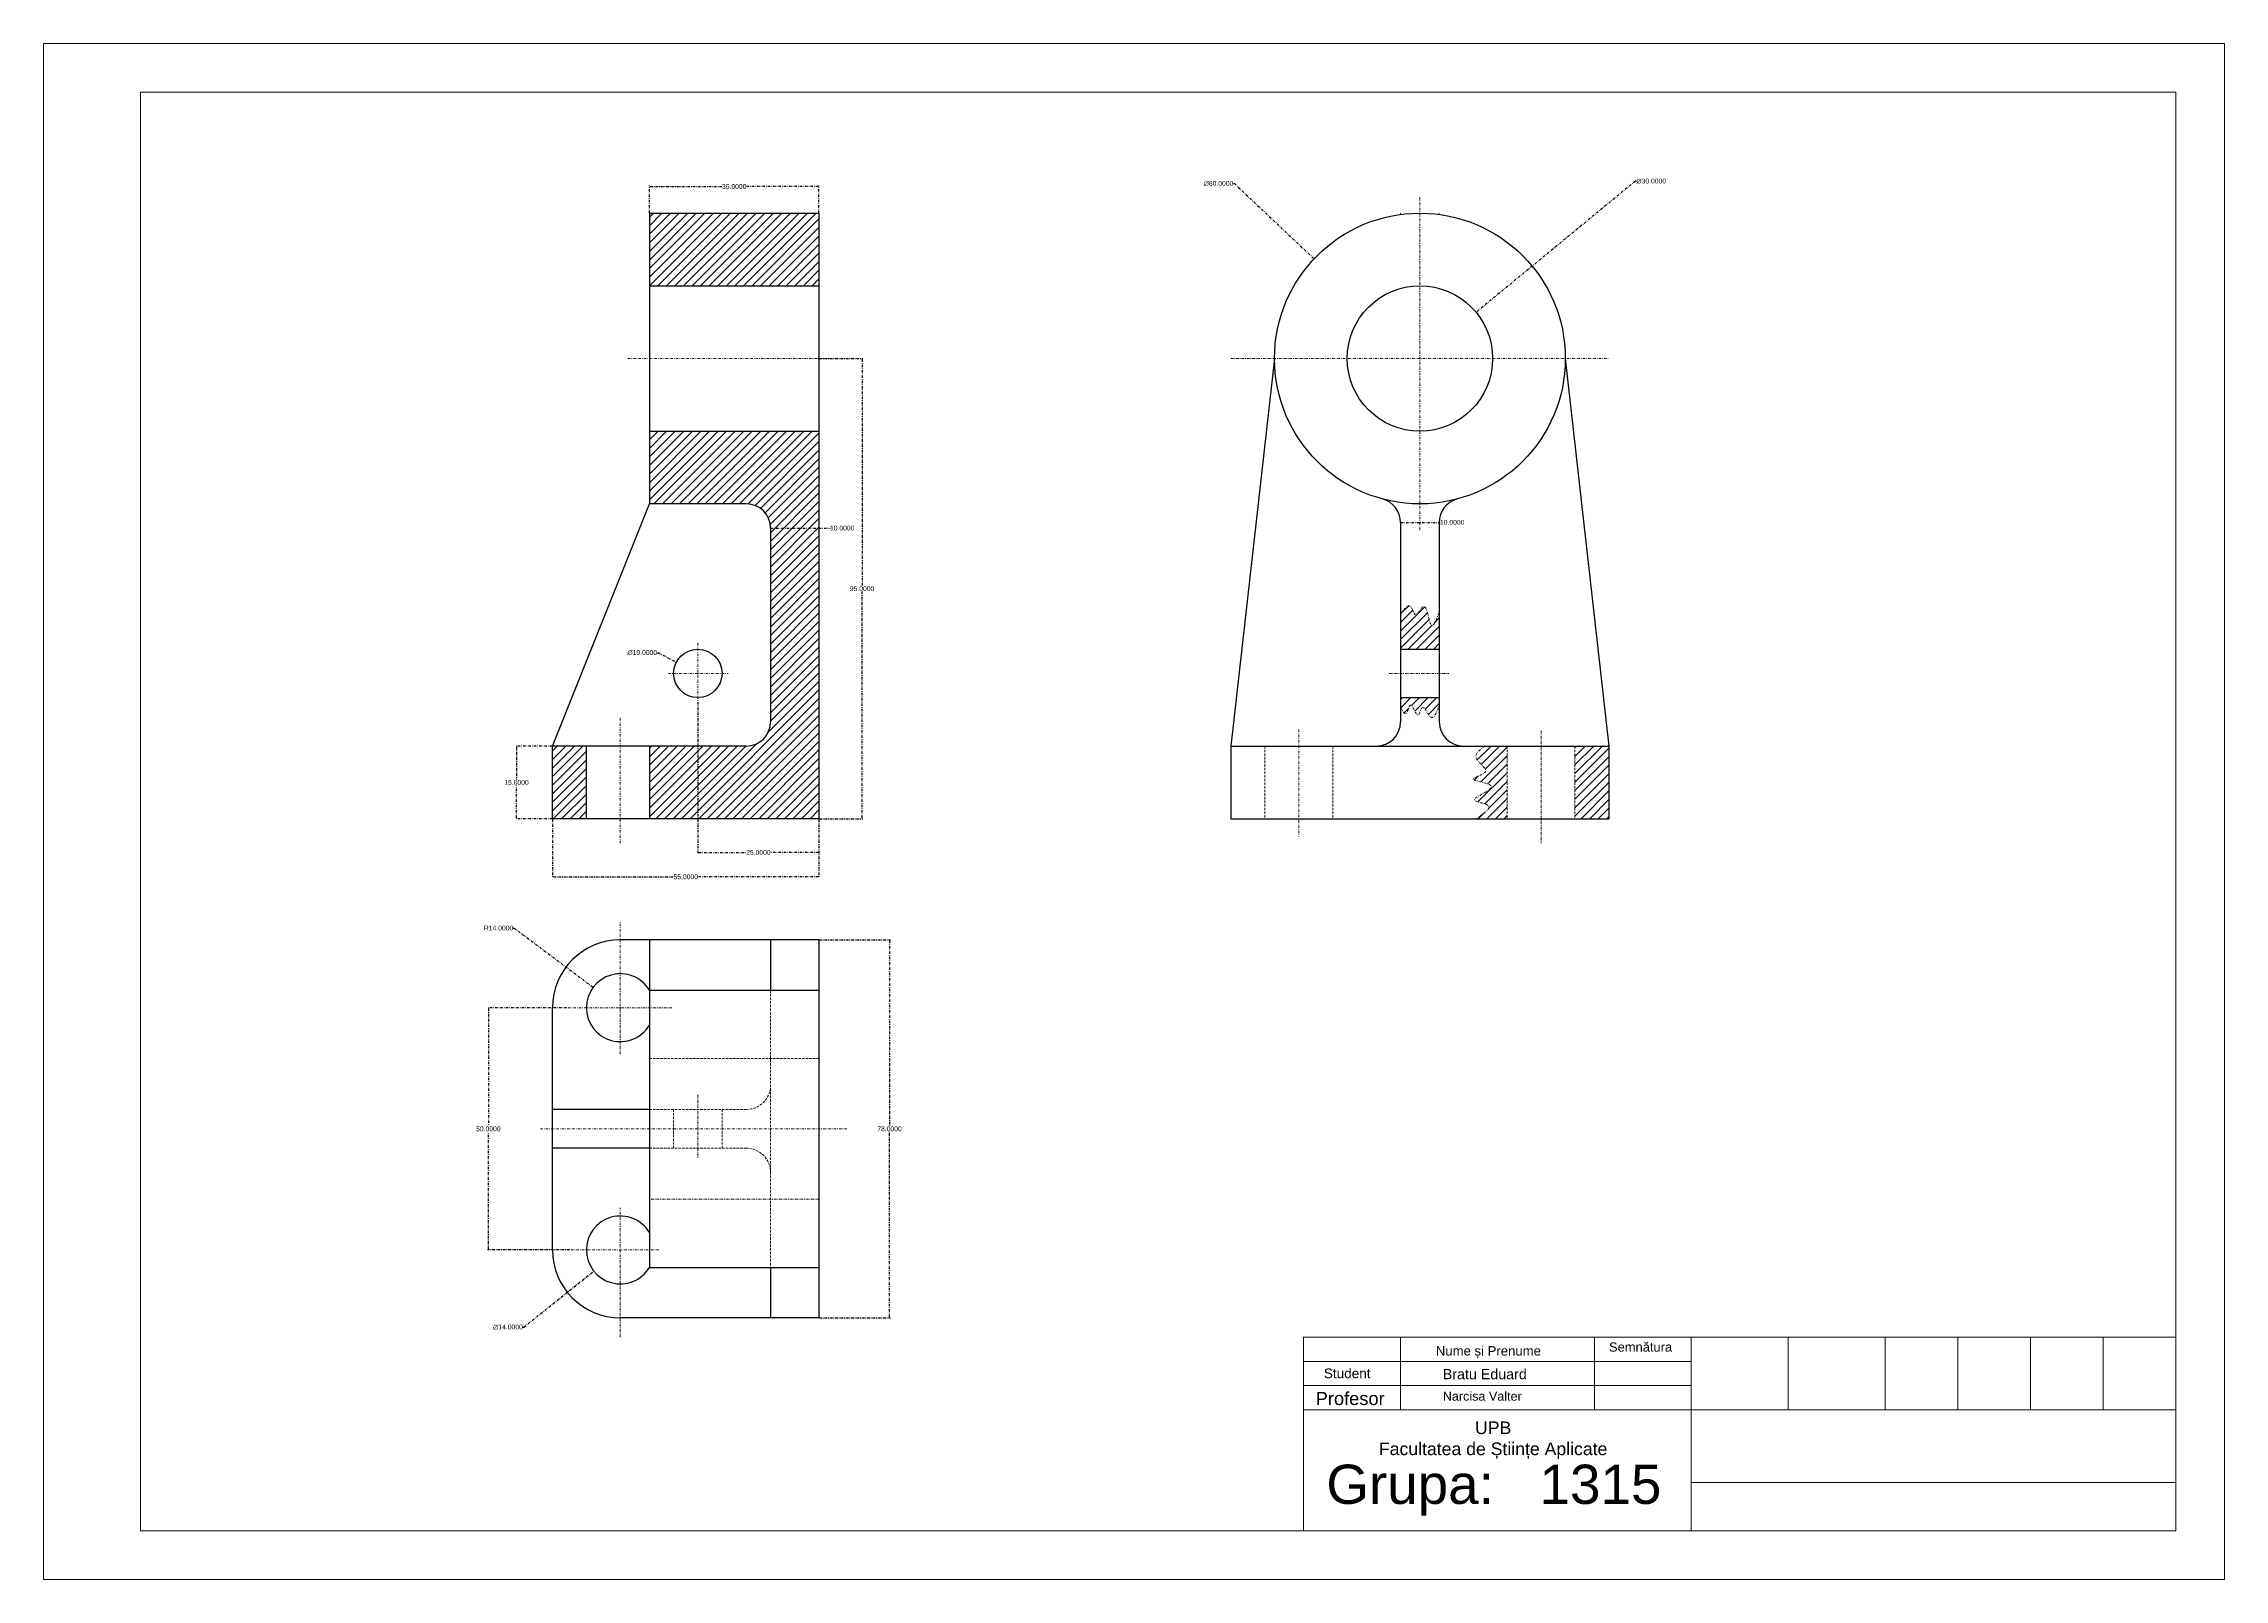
# Model space of a CAD drawing. Header units: inches. Extents: x -20 to 430, y -10 to 307.
import ezdxf

# ---------------------------------------------------------------- set-up
doc = ezdxf.new("R2010")
doc.units = ezdxf.units.IN
doc.header["$MEASUREMENT"] = 0
doc.linetypes.add('DASHDOT', pattern=[1, 0.5, -0.25, 0, -0.25])
doc.linetypes.add('DASHED', pattern=[0.75, 0.5, -0.25])
doc.layers.get('0').update_dxf_attribs({"lineweight": 15})
for name, color, linetype, lineweight in [('AXE', 90, 'DASHDOT', 15), ('GROASE', 7, 'Continuous', 30), ('SUBTIRI', 7, 'DASHED', 20)]:
    doc.layers.add(name, color=color, linetype=linetype, lineweight=lineweight)
doc.styles.get("Standard").update_dxf_attribs({"font": 'arial.ttf'})
doc.dimstyles.get("Standard").update_dxf_attribs({"dimtxt": 0.18, "dimasz": 0.18, "dimexe": 0.18, "dimexo": 0.0625, "dimgap": 0.09, "dimtad": 0, "dimtih": 1, "dimtoh": 1, "dimdec": 4, "dimzin": 0, "dimdsep": 46, "dimtxsty": 'Standard', "dimcen": 0.09, "dimadec": 0, "dimazin": 0, "dimtfac": 1, "dimtdec": 4, "dimtofl": 0, "dimtmove": 0, "dimatfit": 3, "dimfxl": 1, "dimtolj": 1, "dimtzin": 0, "dimarcsym": 0})

# ---------------------------------------------------------------- blocks, each defined once
blk = doc.blocks.new('*D1')
at = {"layer": 'AXE', "color": 0, "lineweight": -2, "transparency": 16777216}
for p, q in [((105, 272.06), (105, 277.68)), ((105.18, 277.5), (119.95, 277.5)), ((139.82, 277.5), (125.05, 277.5)), ((140, 272.06), (140, 277.68))]:
    blk.add_line(p, q, dxfattribs=at)
at = {"layer": 'AXE', "color": 0, "transparency": 16777216}
for points in [[(105.18, 277.53), (105.18, 277.47), (105, 277.5)], [(139.82, 277.53), (139.82, 277.47), (140, 277.5)]]:
    blk.add_solid(points, dxfattribs=at)
at = {"layer": 'Defpoints', "color": 0, "transparency": 16777216}
for p in [(140, 277.5), (105, 272), (140, 272)]:
    blk.add_point(p, dxfattribs=at)
at = {"layer": 'AXE', "color": 0, "transparency": 16777216, "insert": (122.5, 277.5), "char_height": 0.18, "width": 2.126, "attachment_point": 5}
blk.add_mtext('\\A1;{\\H5.55556x;35.0000}', dxfattribs=at)
blk = doc.blocks.new('*D3')
at = {"layer": 'AXE', "color": 0, "lineweight": -2, "transparency": 16777216}
for p, q in [((140.06, 242), (149.07, 242)), ((148.89, 241.82), (148.89, 195.1)), ((148.89, 147.18), (148.89, 193.9)), ((140.06, 147), (149.07, 147))]:
    blk.add_line(p, q, dxfattribs=at)
at = {"layer": 'AXE', "color": 0, "transparency": 16777216}
for points in [[(148.86, 241.82), (148.92, 241.82), (148.89, 242)], [(148.86, 147.18), (148.92, 147.18), (148.89, 147)]]:
    blk.add_solid(points, dxfattribs=at)
at = {"layer": 'Defpoints', "color": 0, "transparency": 16777216}
for p in [(140, 242), (148.89, 242), (140, 147)]:
    blk.add_point(p, dxfattribs=at)
at = {"layer": 'AXE', "color": 0, "transparency": 16777216, "insert": (148.89, 194.5), "char_height": 0.18, "attachment_point": 5}
blk.add_mtext('\\A1;{\\H5.55556x;95.0000}', dxfattribs=at)
blk = doc.blocks.new('*D6')
at = {"layer": 'AXE', "color": 0, "lineweight": -2, "transparency": 16777216}
blk.add_line((130.06, 207), (142.29, 207), dxfattribs=at)
at = {"layer": 'Defpoints', "color": 0, "transparency": 16777216}
for p in [(130, 207), (142.29, 207), (0, 0)]:
    blk.add_point(p, dxfattribs=at)
at = {"layer": 'AXE', "color": 0, "transparency": 16777216, "insert": (144.79, 207), "char_height": 0.18, "attachment_point": 5}
blk.add_mtext('\\A1;{\\H5.55556x;10.0000}', dxfattribs=at)
blk = doc.blocks.new('*D7')
at = {"layer": 'AXE', "color": 0, "lineweight": -2, "transparency": 16777216}
for p, q in [((106.63, 181.28), (106.81, 181.28)), ((106.81, 181.28), (110.41, 179.4)), ((114.91, 177), (115.09, 177)), ((115, 176.91), (115, 177.09))]:
    blk.add_line(p, q, dxfattribs=at)
at = {"layer": 'AXE', "color": 0, "transparency": 16777216}
blk.add_solid([(110.42, 179.43), (110.4, 179.37), (110.57, 179.32)], dxfattribs=at)
at = {"layer": 'Defpoints', "color": 0, "transparency": 16777216}
for p in [(110.57, 179.32), (119.43, 174.68)]:
    blk.add_point(p, dxfattribs=at)
at = {"layer": 'AXE', "color": 0, "transparency": 16777216, "insert": (103.53, 181.28), "char_height": 0.18, "attachment_point": 5}
blk.add_mtext('\\A1;{\\H5.55556x;∅10.0000}', dxfattribs=at)
blk = doc.blocks.new('*D8')
at = {"layer": 'AXE', "color": 0, "lineweight": -2, "transparency": 16777216}
for p, q in [((84.94, 162), (77.4, 162)), ((77.58, 161.82), (77.58, 155.1)), ((77.58, 147.18), (77.58, 153.9)), ((84.94, 147), (77.4, 147))]:
    blk.add_line(p, q, dxfattribs=at)
at = {"layer": 'AXE', "color": 0, "transparency": 16777216}
for points in [[(77.55, 161.82), (77.61, 161.82), (77.58, 162)], [(77.55, 147.18), (77.61, 147.18), (77.58, 147)]]:
    blk.add_solid(points, dxfattribs=at)
at = {"layer": 'Defpoints', "color": 0, "transparency": 16777216}
for p in [(85, 162), (77.58, 147), (85, 147)]:
    blk.add_point(p, dxfattribs=at)
at = {"layer": 'AXE', "color": 0, "transparency": 16777216, "insert": (77.58, 154.5), "char_height": 0.18, "attachment_point": 5}
blk.add_mtext('\\A1;{\\H5.55556x;15.0000}', dxfattribs=at)
blk = doc.blocks.new('*D9')
at = {"layer": 'AXE', "color": 0, "lineweight": -2, "transparency": 16777216}
for p, q in [((115, 171.1), (115, 139.87)), ((140, 171.1), (140, 139.87)), ((115.18, 140.05), (124.94, 140.05)), ((139.82, 140.05), (130.06, 140.05))]:
    blk.add_line(p, q, dxfattribs=at)
at = {"layer": 'AXE', "color": 0, "transparency": 16777216}
for points in [[(115.18, 140.08), (115.18, 140.02), (115, 140.05)], [(139.82, 140.08), (139.82, 140.02), (140, 140.05)]]:
    blk.add_solid(points, dxfattribs=at)
at = {"layer": 'Defpoints', "color": 0, "transparency": 16777216}
for p in [(115, 171.16), (140, 171.16), (140, 140.05)]:
    blk.add_point(p, dxfattribs=at)
at = {"layer": 'AXE', "color": 0, "transparency": 16777216, "insert": (127.5, 140.05), "char_height": 0.18, "attachment_point": 5}
blk.add_mtext('\\A1;{\\H5.55556x;25.0000}', dxfattribs=at)
blk = doc.blocks.new('*D10')
at = {"layer": 'AXE', "color": 0, "lineweight": -2, "transparency": 16777216}
for p, q in [((85, 146.94), (85, 134.84)), ((140, 146.94), (140, 134.84)), ((85.18, 135.02), (109.95, 135.02)), ((139.82, 135.02), (115.05, 135.02))]:
    blk.add_line(p, q, dxfattribs=at)
at = {"layer": 'AXE', "color": 0, "transparency": 16777216}
for points in [[(85.18, 135.05), (85.18, 134.99), (85, 135.02)], [(139.82, 135.05), (139.82, 134.99), (140, 135.02)]]:
    blk.add_solid(points, dxfattribs=at)
at = {"layer": 'Defpoints', "color": 0, "transparency": 16777216}
for p in [(85, 147), (140, 147), (140, 135.02)]:
    blk.add_point(p, dxfattribs=at)
at = {"layer": 'AXE', "color": 0, "transparency": 16777216, "insert": (112.5, 135.02), "char_height": 0.18, "attachment_point": 5}
blk.add_mtext('\\A1;{\\H5.55556x;55.0000}', dxfattribs=at)
blk = doc.blocks.new('*D11')
at = {"layer": 'AXE', "color": 0, "lineweight": -2, "transparency": 16777216}
for p, q in [((87.96, 108), (71.59, 108)), ((71.77, 107.82), (71.77, 83.6)), ((71.77, 58.18), (71.77, 82.4)), ((88.49, 58), (71.59, 58))]:
    blk.add_line(p, q, dxfattribs=at)
at = {"layer": 'AXE', "color": 0, "transparency": 16777216}
for points in [[(71.74, 107.82), (71.8, 107.82), (71.77, 108)], [(71.74, 58.18), (71.8, 58.18), (71.77, 58)]]:
    blk.add_solid(points, dxfattribs=at)
at = {"layer": 'Defpoints', "color": 0, "transparency": 16777216}
for p in [(88.02, 108), (71.77, 58), (88.56, 58)]:
    blk.add_point(p, dxfattribs=at)
at = {"layer": 'AXE', "color": 0, "transparency": 16777216, "insert": (71.77, 83), "char_height": 0.18, "attachment_point": 5}
blk.add_mtext('\\A1;{\\H5.55556x;50.0000}', dxfattribs=at)
blk = doc.blocks.new('*D12')
at = {"layer": 'AXE', "color": 0, "lineweight": -2, "transparency": 16777216}
for p, q in [((76.91, 124.44), (77.09, 124.44)), ((77.09, 124.44), (93.26, 112.31)), ((99, 107.91), (99, 108.09)), ((98.91, 108), (99.09, 108))]:
    blk.add_line(p, q, dxfattribs=at)
at = {"layer": 'AXE', "color": 0, "transparency": 16777216}
blk.add_solid([(93.28, 112.33), (93.24, 112.29), (93.4, 112.2)], dxfattribs=at)
at = {"layer": 'Defpoints', "color": 0, "transparency": 16777216}
for p in [(93.4, 112.2), (99, 108)]:
    blk.add_point(p, dxfattribs=at)
at = {"layer": 'AXE', "color": 0, "transparency": 16777216, "insert": (73.88, 124.44), "char_height": 0.18, "attachment_point": 5}
blk.add_mtext('\\A1;{\\H5.55556x;R14.0000}', dxfattribs=at)
blk = doc.blocks.new('*D13')
at = {"layer": 'AXE', "color": 0, "lineweight": -2, "transparency": 16777216}
for p, q in [((98.91, 58), (99.09, 58)), ((99, 57.91), (99, 58.09)), ((79.1, 42.07), (93.39, 53.51)), ((78.92, 42.07), (79.1, 42.07))]:
    blk.add_line(p, q, dxfattribs=at)
at = {"layer": 'AXE', "color": 0, "transparency": 16777216}
blk.add_solid([(93.38, 53.54), (93.41, 53.49), (93.54, 53.63)], dxfattribs=at)
at = {"layer": 'Defpoints', "color": 0, "transparency": 16777216}
for p in [(104.46, 62.37), (93.54, 53.63)]:
    blk.add_point(p, dxfattribs=at)
at = {"layer": 'AXE', "color": 0, "transparency": 16777216, "insert": (75.82, 42.07), "char_height": 0.18, "attachment_point": 5}
blk.add_mtext('\\A1;{\\H5.55556x;∅14.0000}', dxfattribs=at)
blk = doc.blocks.new('*D14')
at = {"layer": 'AXE', "color": 0, "lineweight": -2, "transparency": 16777216}
for p, q in [((140.06, 122), (154.73, 122)), ((154.55, 121.82), (154.55, 83.6)), ((154.55, 44.18), (154.55, 82.4)), ((140.06, 44), (154.73, 44))]:
    blk.add_line(p, q, dxfattribs=at)
at = {"layer": 'AXE', "color": 0, "transparency": 16777216}
for points in [[(154.52, 121.82), (154.58, 121.82), (154.55, 122)], [(154.52, 44.18), (154.58, 44.18), (154.55, 44)]]:
    blk.add_solid(points, dxfattribs=at)
at = {"layer": 'Defpoints', "color": 0, "transparency": 16777216}
for p in [(140, 122), (140, 44), (154.55, 44)]:
    blk.add_point(p, dxfattribs=at)
at = {"layer": 'AXE', "color": 0, "transparency": 16777216, "insert": (154.55, 83), "char_height": 0.18, "attachment_point": 5}
blk.add_mtext('\\A1;{\\H5.55556x;78.0000}', dxfattribs=at)
blk = doc.blocks.new('*D15')
at = {"layer": 'AXE', "color": 0, "lineweight": -2, "transparency": 16777216}
for p, q in [((308.45, 278.6), (275.72, 251.65)), ((308.63, 278.6), (308.45, 278.6)), ((263.91, 242), (264.09, 242)), ((264, 241.91), (264, 242.09))]:
    blk.add_line(p, q, dxfattribs=at)
at = {"layer": 'AXE', "color": 0, "transparency": 16777216}
blk.add_solid([(275.7, 251.67), (275.74, 251.63), (275.58, 251.53)], dxfattribs=at)
at = {"layer": 'Defpoints', "color": 0, "transparency": 16777216}
for p in [(275.58, 251.53), (252.42, 232.47)]:
    blk.add_point(p, dxfattribs=at)
at = {"layer": 'AXE', "color": 0, "transparency": 16777216, "insert": (311.73, 278.6), "char_height": 0.18, "attachment_point": 5}
blk.add_mtext('\\A1;{\\H5.55556x;∅30.0000}', dxfattribs=at)
blk = doc.blocks.new('*D16')
at = {"layer": 'AXE', "color": 0, "lineweight": -2, "transparency": 16777216}
for p, q in [((225.53, 278.11), (225.71, 278.11)), ((225.71, 278.11), (242.04, 262.71)), ((263.91, 242), (264.09, 242)), ((264, 241.91), (264, 242.09))]:
    blk.add_line(p, q, dxfattribs=at)
at = {"layer": 'AXE', "color": 0, "transparency": 16777216}
blk.add_solid([(242.06, 262.73), (242.02, 262.68), (242.17, 262.58)], dxfattribs=at)
at = {"layer": 'Defpoints', "color": 0, "transparency": 16777216}
for p in [(242.17, 262.58), (285.83, 221.42)]:
    blk.add_point(p, dxfattribs=at)
at = {"layer": 'AXE', "color": 0, "transparency": 16777216, "insert": (222.43, 278.11), "char_height": 0.18, "attachment_point": 5}
blk.add_mtext('\\A1;{\\H5.55556x;∅60.0000}', dxfattribs=at)
blk = doc.blocks.new('*D17')
at = {"layer": 'AXE', "color": 0, "lineweight": -2, "transparency": 16777216}
blk.add_line((260.06, 208.18), (268.15, 208.18), dxfattribs=at)
at = {"layer": 'Defpoints', "color": 0, "transparency": 16777216}
for p in [(260, 208.18), (268.15, 208.18), (0, 0)]:
    blk.add_point(p, dxfattribs=at)
at = {"layer": 'AXE', "color": 0, "transparency": 16777216, "insert": (270.66, 208.18), "char_height": 0.18, "attachment_point": 5}
blk.add_mtext('\\A1;{\\H5.55556x;10.0000}', dxfattribs=at)

msp = doc.modelspace()

# ---------------------------------------------------------------- hatches: boundary and pattern name
at = {"layer": 'AXE'}
h = msp.add_hatch(dxfattribs=at)
h.set_pattern_fill('ANSI31', color=256, scale=10)
h.paths.add_polyline_path([(140.00007, 271.99987), (105.00007, 271.99987), (105.00007, 256.99987), (140.00007, 256.99987)])
h.paths.add_polyline_path([(140.00007, 226.99987), (105.00007, 226.99987), (105.00007, 211.99987), (125.00007, 211.99987, -0.414213562), (130.00007, 206.99987), (130.00007, 166.99987, -0.414213562), (125.00007, 161.99987), (105.00007, 161.99987), (105.00007, 146.99987), (140.00007, 146.99987)])
h.paths.add_polyline_path([(92.00007, 161.99987), (85.00007, 161.99987), (85.00007, 146.99987), (92.00007, 146.99987)])
h = msp.add_hatch(dxfattribs=at)
h.set_pattern_fill('ANSI31', color=256, scale=10)
edge = h.paths.add_edge_path()
edge.add_spline(control_points=[(268.00007, 189.66174), (267.40052, 188.13779), (266.00106, 184.58064), (265.38162, 193.30312), (263.02388, 187.78745), (262.07746, 192.14782), (260.74894, 190.27073), (260.00007, 189.21265)], knot_values=[0, 0, 0, 0, 3.148567151, 7.349242391, 9.609365011, 11.630598956, 14.241833816, 14.241833816, 14.241833816, 14.241833816], degree=3, periodic=0)
edge.add_line((260.00007, 189.21265), (260.00007, 181.99987))
edge.add_line((260.00007, 181.99987), (268.00007, 181.99987))
edge.add_line((268.00007, 181.99987), (268.00007, 189.66174))
edge = h.paths.add_edge_path()
edge.add_line((268.00007, 170.46054), (268.00007, 171.99987))
edge.add_line((268.00007, 171.99987), (260.00007, 171.99987))
edge.add_line((260.00007, 171.99987), (260.00007, 169.94957))
edge.add_spline(control_points=[(260.00007, 169.94957), (260.42778, 169.25181), (261.34478, 167.75583), (262.02823, 172.2091), (263.59503, 166.75272), (264.54876, 171.60337), (266.38722, 166.20701), (267.4357, 168.97212), (268.00007, 170.46054)], knot_values=[0, 0, 0, 0, 1.675792835, 3.592822778, 6.117042615, 7.913963005, 10.536786437, 13.594582756, 13.594582756, 13.594582756, 13.594582756], degree=3, periodic=0)
h = msp.add_hatch(dxfattribs=at)
h.set_pattern_fill('ANSI31', color=256, scale=10)
edge = h.paths.add_edge_path()
edge.add_line((282.00007, 161.99987), (277.36815, 161.99987))
edge.add_spline(control_points=[(277.36815, 161.99987), (276.34496, 161.21539), (274.14834, 159.53124), (279.60921, 156.56116), (272.25919, 154.99776), (282.58016, 154.0575), (272.41781, 150.64447), (280.06945, 150.02349), (277.19005, 148.07763), (275.59521, 146.99987)], knot_values=[0, 0, 0, 0, 3.011269265, 6.464733839, 9.340790276, 13.398580079, 17.857585823, 20.847007505, 24.558489082, 24.558489082, 24.558489082, 24.558489082], degree=3, periodic=0)
edge.add_line((275.59521, 146.99987), (282.00007, 146.99987))
edge.add_line((282.00007, 146.99987), (282.00007, 161.99987))
h.paths.add_polyline_path([(303.00007, 161.99987), (296.00007, 161.99987), (296.00007, 146.99987), (303.00007, 146.99987)])

# ---------------------------------------------------------------- linework, layer by layer
for p, q in [((-19.99993, 306.99987), (430.00007, 306.99987)), ((-19.99993, -10.00013), (-19.99993, 306.99987)), ((430.00007, 306.99987), (430.00007, -10.00013)), ((0.00007, -0.00013), (0.00007, 296.99987)), ((0.00007, 296.99987), (420.00007, 296.99987)), ((420.00007, 296.99987), (420.00007, -0.00013)), ((420.00007, 39.99987), (240.00007, 39.99987)), ((240.00007, 39.99987), (240.00007, -0.00013)), ((260.00007, 39.99987), (260.00007, 24.99987)), ((300.00007, 39.99987), (300.00007, 24.99987)), ((320.00007, 39.99987), (320.00007, -0.00013)), ((340.00007, 39.99987), (340.00007, 24.99987)), ((360.00007, 39.99987), (360.00007, 24.99987)), ((375.00007, 39.99987), (375.00007, 24.99987)), ((390.00007, 39.99987), (390.00007, 24.99987)), ((405.00007, 39.99987), (405.00007, 24.99987)), ((320.00007, 34.99987), (240.00007, 34.99987)), ((320.00007, 29.99987), (240.00007, 29.99987)), ((420.00007, 24.99987), (240.00007, 24.99987)), ((420.00007, 9.99987), (320.00007, 9.99987)), ((420.00007, -0.00013), (0.00007, -0.00013)), ((430.00007, -10.00013), (-19.99993, -10.00013))]:
    msp.add_line(p, q)
for p, q in [((264.00007, 206.63266), (264.00007, 275.52866)), ((260.00007, 271.732), (260.00007, 271.99987)), ((268.00007, 271.732), (268.00007, 271.99987)), ((100.53739, 241.99987), (142.42242, 241.99987)), ((225.00007, 241.99987), (303.00007, 241.99987)), ((115.00007, 183.26105), (115.00007, 171.15888)), ((108.92969, 176.99987), (121.26268, 176.99987)), ((257.62357, 176.99987), (269.95925, 176.99987)), ((99.00007, 141.97259), (99.00007, 167.73296)), ((239.00007, 165.42346), (239.00007, 143.36086)), ((289.00007, 165.11703), (289.00007, 141.91253)), ((99.00007, 98.43468), (99.00007, 125.82453)), ((109.61367, 107.99987), (88.02077, 107.99987)), ((115.00007, 89.98732), (115.00007, 76.89739)), ((145.72832, 82.99987), (82.42261, 82.99987)), ((140.00007, 68.49987), (105.00007, 68.49987)), ((99.00007, 40.02525), (99.00007, 66.66405)), ((106.94897, 57.99987), (88.55511, 57.99987))]:
    msp.add_line(p, q, dxfattribs=at)
for points in [[(260.00007, 189.21265), (262.02665, 190.85932), (263.1253, 189.16275), (264.6734, 190.80942), (266.37132, 186.96719), (268.00007, 189.66174)], [(260.00007, 169.94957), (261.17104, 168.75078), (262.07577, 170.44089), (263.60987, 168.43634), (264.5146, 169.98888), (266.20605, 167.98433), (268.00007, 170.46054)], [(277.36815, 161.99987), (275.59521, 159.56585), (277.5119, 156.69309), (275.02021, 155.25672), (278.75775, 153.6767), (275.30771, 150.85182), (278.08691, 149.7506), (275.59521, 146.99987)]]:
    msp.add_spline(points, degree=3, dxfattribs=at)
at = {"layer": 'GROASE'}
for p, q in [((105.00007, 271.99987), (140.00007, 271.99987)), ((105.00007, 271.99987), (105.00007, 211.99987)), ((140.00007, 271.99987), (140.00007, 146.99987)), ((105.00007, 256.99987), (140.00007, 256.99987)), ((234.00007, 241.99987), (225.00007, 161.99987)), ((294.00007, 241.99987), (303.00007, 161.99987)), ((105.00007, 226.99987), (140.00007, 226.99987)), ((85.00007, 161.99987), (105.00007, 211.99987)), ((125.00007, 211.99987), (105.00007, 211.99987)), ((260.00007, 208.1768), (260.00007, 166.99987)), ((268.00007, 208.1768), (268.00007, 166.99987)), ((130.00007, 206.99987), (130.00007, 166.99987)), ((260.00007, 181.99987), (268.00007, 181.99987)), ((260.00007, 171.99987), (268.00007, 171.99987)), ((85.00007, 146.99987), (85.00007, 161.99987)), ((125.00007, 161.99987), (85.00007, 161.99987)), ((92.00007, 146.99987), (92.00007, 161.99987)), ((105.00007, 161.99987), (105.00007, 146.99987)), ((225.00007, 161.99987), (303.00007, 161.99987)), ((225.00007, 161.99987), (225.00007, 146.99987)), ((303.00007, 161.99987), (303.00007, 146.99987)), ((140.00007, 146.99987), (85.00007, 146.99987)), ((225.00007, 146.99987), (303.00007, 146.99987)), ((140.00007, 121.99987), (99.00007, 121.99987)), ((105.00007, 121.99987), (105.00007, 54.39431)), ((130.00007, 121.99987), (130.00007, 111.60542)), ((140.00007, 121.99987), (140.00007, 43.99987)), ((105.00007, 111.60542), (140.00007, 111.60542)), ((85.00007, 57.99987), (85.00007, 107.99987)), ((105.00007, 86.99987), (85.00007, 86.99987)), ((105.00007, 78.99987), (85.00007, 78.99987)), ((105.00007, 54.39431), (140.00007, 54.39431)), ((130.00007, 54.39431), (130.00007, 43.99987)), ((140.00007, 43.99987), (99.00007, 43.99987))]:
    msp.add_line(p, q, dxfattribs=at)
for centre, radius in [((264.00007, 241.99987), 30), ((264.00007, 241.99987), 15), ((115.00007, 176.99987), 5)]:
    msp.add_circle(centre, radius, dxfattribs=at)
for centre, radius, start, end in [((125.00007, 206.99987), 5, 0, 90), ((255.00007, 208.1768), 5, 0, 75.0994033), ((273.00007, 208.1768), 5, 104.9005967, 180), ((125.00007, 166.99987), 5, 270, 0), ((255.00007, 166.99987), 5, 270, 0), ((273.00007, 166.99987), 5, 180, 270), ((99.00007, 107.99987), 14, 90, 180), ((99.00007, 107.99987), 7, 31.0027191, 328.9972809), ((99.00007, 57.99987), 7, 31.0027191, 328.9972809), ((99.00007, 57.99987), 14, 180, 270)]:
    msp.add_arc(centre, radius, start, end, dxfattribs=at)
at = {"layer": 'SUBTIRI'}
for p, q in [((232.00007, 161.99987), (232.00007, 146.99987)), ((246.00007, 161.99987), (246.00007, 146.99987)), ((282.00007, 161.99987), (282.00007, 146.99987)), ((296.00007, 161.99987), (296.00007, 146.99987)), ((130.00007, 111.60542), (130.00007, 54.39431)), ((140.00007, 97.49987), (105.00007, 97.49987)), ((105.00007, 86.99987), (125.00007, 86.99987)), ((110.00007, 86.99987), (110.00007, 78.99987)), ((120.00007, 86.99987), (120.00007, 78.99987)), ((105.00007, 78.99987), (125.00007, 78.99987))]:
    msp.add_line(p, q, dxfattribs=at)
for centre, start, end in [((125.00007, 91.99987), 270, 0), ((125.00007, 73.99987), 0, 90)]:
    msp.add_arc(centre, 5, start, end, dxfattribs=at)

# ---------------------------------------------------------------- texts
at = {"attachment_point": 1}
for s, width, gutter_width, heights, insert, char_height in [('Nume și Prenume', 506.5252726, 9.69672, [0], (267.28356, 38.14454), 1.9393436), ('Semn{\\fArial|b0|i0|c238|p34;ă}tura', 219.0905226, 9.53384, [1.9718], (303.01732, 38.91943), 1.9067684), ('Student', 13.0298199, 1, [4.98072], (244.17623, 33.52925), 2), ('Bratu Eduard', 631.9399621, 10.53233, [0], (268.71304, 33.421), 2.1064665), ('Profesor', 289.2864675, 13.47923, [0], (242.49597, 28.68555), 2.695847), ('Narcisa Valter', 242.0727216, 9.28479, [0], (268.72128, 28.74297), 1.8569577), ('\\pxqc;UPB\\PFacultatea de Științe Aplicate', 2298.9383374, 13.02746, [52.66359], (-870.35875, 22.59942), 2.6054924), ('Grupa:   1315', 1257.4113744, 40.4791, [0], (244.68229, 13.68118), 8.0958206)]:
    msp.add_mtext_dynamic_manual_height_columns(s, width=width, gutter_width=gutter_width, heights=heights, dxfattribs=dict(at, insert=insert, char_height=char_height))

# ---------------------------------------------------------------- dimensions: what is measured, and where the dimension line sits
at = {"layer": 'AXE'}
for p1, p2, picture, middle in [((252.42001, 232.46561), (275.58014, 251.53413), '*D15', (311.7263, 278.59685)), ((285.82574, 221.41734), (242.17441, 262.58239), '*D16', (222.42895, 278.11335)), ((119.4315, 174.68416), (110.56865, 179.31557), '*D7', (103.52947, 181.28183)), ((104.46498, 62.3742), (93.53517, 53.62553), '*D13', (75.8222, 42.06996))]:
    dim = msp.add_diameter_dim_2p(p1=p1, p2=p2, text='{\\H5.55556x;<>}', dimstyle='Standard', dxfattribs=at)
    dim.commit()
    dim.dimension.update_dxf_attribs({"geometry": picture, "text_midpoint": middle, "dimtype": 163})
for base, p1, p2, picture, middle in [((140.00007, 277.50027), (105.00007, 271.99987), (140.00007, 271.99987), '*D1', (122.50007, 277.50027)), ((140.00007, 140.05052), (115.00007, 171.15888), (140.00007, 171.15888), '*D9', (127.50007, 140.05052)), ((140.00007, 135.02217), (85.00007, 146.99987), (140.00007, 146.99987), '*D10', (112.50007, 135.02217))]:
    dim = msp.add_linear_dim(base=base, p1=p1, p2=p2, text='{\\H5.55556x;<>}', dimstyle='Standard', dxfattribs=at)
    dim.commit()
    dim.dimension.update_dxf_attribs({"geometry": picture, "text_midpoint": middle})
for base, p1, p2, picture, middle in [((148.88936, 241.99987), (140.00007, 146.99987), (140.00007, 241.99987), '*D3', (148.88936, 194.49987)), ((77.57629, 146.99987), (85.00007, 161.99987), (85.00007, 146.99987), '*D8', (77.57629, 154.49987)), ((154.5517, 43.99987), (140.00007, 121.99987), (140.00007, 43.99987), '*D14', (154.5517, 82.99987)), ((71.774, 57.99987), (88.02077, 107.99987), (88.55511, 57.99987), '*D11', (71.774, 82.99987))]:
    dim = msp.add_linear_dim(base=base, p1=p1, p2=p2, angle=90, text='{\\H5.55556x;<>}', dimstyle='Standard', dxfattribs=at)
    dim.commit()
    dim.dimension.update_dxf_attribs({"geometry": picture, "text_midpoint": middle})
for feature_location, offset, picture, middle in [((260.00007, 208.1768), (8.15335, 0), '*D17', (270.65884, 208.1768)), ((130.00007, 206.99987), (12.28686, 0), '*D6', (144.79235, 206.99987))]:
    dim = msp.add_ordinate_dim(feature_location=feature_location, offset=offset, dtype=0, origin=(0, 0), text='{\\H5.55556x;10.0000}', dimstyle='Standard', dxfattribs=at)
    dim.commit()
    dim.dimension.update_dxf_attribs({"geometry": picture, "text_midpoint": middle})
dim = msp.add_radius_dim(center=(99.00007, 107.99987), mpoint=(93.40186, 112.20225), text='{\\H5.55556x;R14.0000}', dimstyle='Standard', dxfattribs=at)
dim.commit()
dim.dimension.update_dxf_attribs({"geometry": '*D12', "text_midpoint": (73.88209, 124.44466), "dimtype": 164})

doc.saveas('drawing.dxf')
